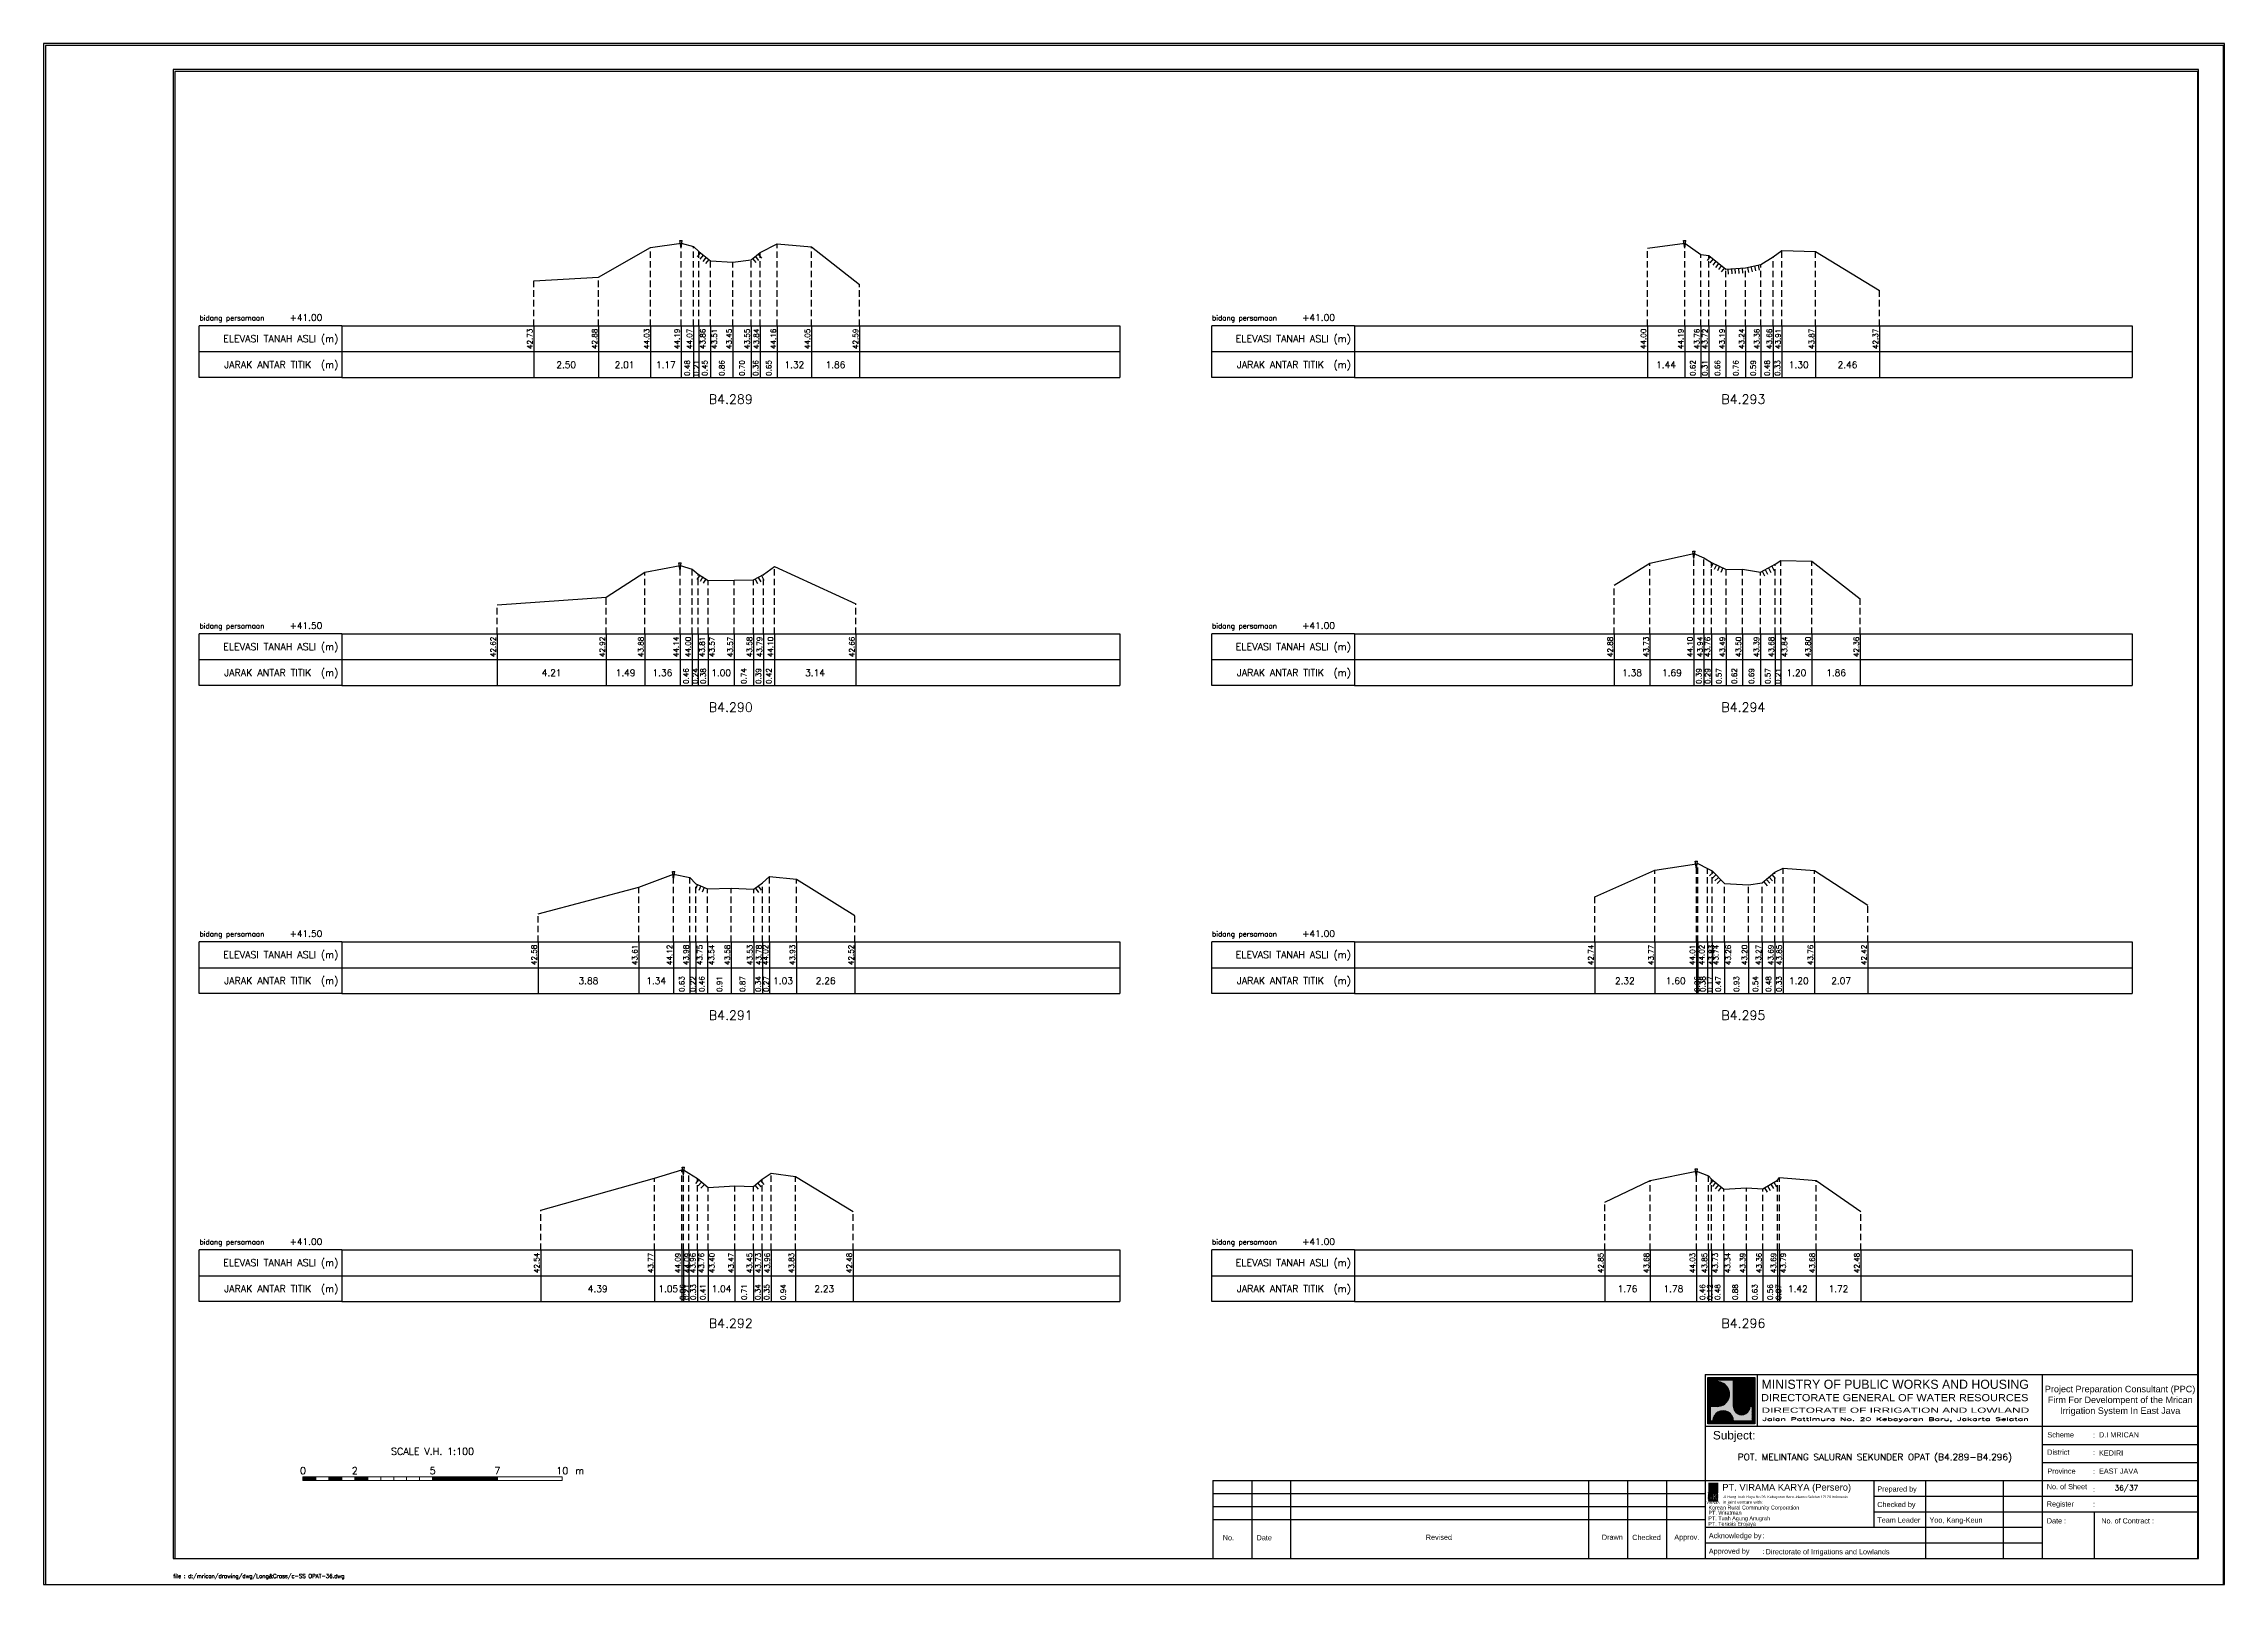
# Model space of a CAD drawing. Header units: inches. Extents: x -11 to 3175, y -842 to -783.
# Drawn here: x 3005 to 3089.1, y -842 to -782.6 of the extents above; entities that cross this region are included whole.
import ezdxf
from ezdxf.enums import TextEntityAlignment as Align

# ---------------------------------------------------------------- set-up
doc = ezdxf.new("R2010")
doc.units = ezdxf.units.IN
doc.header["$MEASUREMENT"] = 0
doc.linetypes.add('DASHED2', pattern=[0.375, 0.25, -0.125])
doc.layers.add('KOP', color=7, linetype='Continuous')
doc.layers.add('pelengkap', color=7, linetype='Continuous')
doc.styles.add('ARIAL', font='arial.ttf')
doc.styles.add('battang01', font='arial.ttf')
doc.styles.add('L100', font='simplex.shx', dxfattribs={"height": 0.254})
doc.styles.add('L140', font='simplex.shx', dxfattribs={"height": 0.356})
doc.styles.add('L60', font='simplex.shx', dxfattribs={"height": 0.152})
doc.styles.add('L80', font='simplex.shx', dxfattribs={"height": 0.203})
doc.styles.add('ROMANS-N', font='ROMANS.SHX', dxfattribs={"width": 0.8})
doc.styles.add('SONDU', font='arial.ttf')
doc.styles.get("Standard").update_dxf_attribs({"font": 'simplex.shx'})
doc.styles.add('STYLE1', font='arial.ttf', dxfattribs={"height": 0.2})
pattern_1 = [(45, (0, 0), (-0.08838834764831843, 0.08838834764831845), [])]

# ---------------------------------------------------------------- blocks, each defined once
blk = doc.blocks.new('kop')
at = {"layer": 'KOP'}
h = blk.add_hatch(color=3, dxfattribs=at)
h.paths.add_polyline_path([(609.8653532927285, 69.7965174242664), (591.8076082223538, 69.7965174242664), (591.8076082223538, 51.90947071793616), (609.8653532927285, 51.90947071793616)])
h.paths.add_polyline_path([(592.1020534932645, 52.24844148547069), (592.1020534932645, 69.50460869670152), (609.5341911203627, 69.50460869670152), (609.5341911203627, 52.24844148547069)], flags=16)
edge = h.paths.add_edge_path(flags=0)
edge.add_line((608.873529834174, 52.90910277674104), (601.6712012034158, 52.90910277674104))
edge.add_ellipse((597.6820295724688, 52.91975268540099), major_axis=(2.820780363398898, 2.820780363398898), ratio=0.9999999999999934, start_angle=314.8470375744171, end_angle=495.1529624255826)
edge.add_line((593.6928579415221, 52.90910277674104), (592.7627147794652, 52.90910277674104))
edge.add_line((592.7627147794651, 52.90910277674104), (592.7627147794651, 58.62619728620361))
edge.add_line((592.7627147794651, 58.62619728620368), (595.428986556629, 58.62619728620368))
edge.add_ellipse((595.4289865566291, 63.36824099147847), major_axis=(-3.353131261170752, 3.353131261170752), ratio=0.9999999999999983, start_angle=134.9999999999999, end_angle=314.9999999999999)
edge.add_line((595.4289865566291, 68.11028469675327), (595.4289865566291, 68.84394741944757))
edge.add_line((595.4289865566291, 68.84394741944752), (601.6547436091821, 68.84394741944752))
edge.add_line((601.6547436091821, 68.84394741944752), (601.6547436091821, 58.59413430307072))
edge.add_ellipse((604.8563547331537, 58.62619728605213), major_axis=(2.263994459030571, 2.263994459030571), ratio=0.9999999999991376, start_angle=135.5737774266452, end_angle=315.0000000026869)
edge.add_line((608.0581264027169, 58.62619728620368), (608.873529834174, 58.62619728620368))
edge.add_line((608.873529834174, 58.62619728620368), (608.873529834174, 52.9091027767411))
h = blk.add_hatch(dxfattribs=at)
h.set_pattern_fill('ANSI31', color=21)
h.set_pattern_definition(pattern_1)
h.paths.add_polyline_path([(609.5341911203627, 69.50460869670152), (592.1020534932645, 69.50460869670152), (592.1020534932645, 52.24844148547069), (609.5341911203627, 52.24844148547069)])
edge = h.paths.add_edge_path(flags=16)
edge.add_line((608.0581264038578, 58.62619728331649), (608.873529834174, 58.62619728331649))
edge.add_line((608.873529834174, 58.62619728331649), (608.873529834174, 52.90910277674104))
edge.add_line((608.873529834174, 52.90910277674104), (601.6712012043477, 52.90910277674104))
edge.add_ellipse((597.6820295732255, 52.91975268530538), major_axis=(-2.820780363950464, 2.820780363950464), ratio=0.9999999999999999, start_angle=224.8470375717975, end_angle=405.1529624282025)
edge.add_line((593.6928579421033, 52.90910277674104), (592.7627147794651, 52.90910277674104))
edge.add_line((592.7627147794651, 52.90910277674104), (592.7627147794651, 58.62619728331649))
edge.add_line((592.7627147794651, 58.62619728331649), (595.4289865705781, 58.62619728331649))
edge.add_ellipse((595.4289865571182, 63.3682409894528), major_axis=(-3.353131262124677, 3.353131262124677), ratio=0.9999999999999912, start_angle=134.9999999999997, end_angle=314.9999999999998)
edge.add_line((595.4289865571182, 68.11028469676671), (595.4289865571182, 68.84394741944752))
edge.add_line((595.4289865571182, 68.84394741944752), (601.6547436095548, 68.84394741944752))
edge.add_line((601.6547436095548, 68.84394741944752), (601.6547436095548, 58.5941344047481))
edge.add_ellipse((604.8563547345466, 58.62619728331649), major_axis=(-2.263994459341034, 2.263994459341035), ratio=0.999999999999965, start_angle=45.57377555810933, end_angle=225.000000000001)
h = blk.add_hatch(color=3, dxfattribs=at)
edge = h.paths.add_edge_path()
edge.add_line((601.6547436091821, 68.84394741944752), (595.4289865566291, 68.84394741944752))
edge.add_line((595.4289865566291, 68.84394741944752), (595.4289865566291, 68.11028469675321))
edge.add_ellipse((595.4289865566291, 63.36824099147847), major_axis=(-3.353131261170759, 3.353131261170758), ratio=0.9999999999999979, start_angle=134.9999999999999, end_angle=314.99999999999994, ccw=False)
edge.add_line((595.4289865566291, 58.62619728620368), (592.7627147794652, 58.62619728620368))
edge.add_line((592.7627147794651, 58.62619728620368), (592.7627147794651, 52.9091027767411))
edge.add_line((592.7627147794651, 52.90910277674104), (593.692857941522, 52.90910277674104))
edge.add_ellipse((597.6820295724688, 52.91975268540099), major_axis=(-2.820780363398898, 2.820780363398898), ratio=0.9999999999999934, start_angle=-135.1529624255826, end_angle=45.15296242558293, ccw=False)
edge.add_line((601.6712012034156, 52.90910277674104), (608.8735298341738, 52.90910277674104))
edge.add_line((608.873529834174, 52.90910277674104), (608.873529834174, 58.62619728620361))
edge.add_line((608.873529834174, 58.62619728620368), (608.0581264027169, 58.62619728620368))
edge.add_ellipse((604.856354733136, 58.62619728987087), major_axis=(2.263994459042317, 2.263994459042318), ratio=0.9999999999997576, start_angle=134.426222510409, end_angle=314.999999934367, ccw=False)
edge.add_line((601.6547436091821, 58.65826027636805), (601.6547436091821, 68.8439474194476))
h = blk.add_hatch(dxfattribs=at)
h.set_pattern_fill('ANSI31', color=41)
h.set_pattern_definition(pattern_1)
h.paths.add_polyline_path([(595.5939701222399, 25.44229578518152), (591.9923714647559, 25.44229578518152), (591.9923714647559, 22.12011222587194), (595.5939701222399, 22.12011222587194)])
h.paths.add_polyline_path([(594.8290399212113, 23.80107538915849), (595.486404190889, 22.50553331270966), (594.9518442189607, 22.50553331270966), (594.3704352444638, 23.59173922572727), (594.3704352444638, 22.50553331270966), (593.8526512319377, 22.50553331270966), (593.8526512319377, 24.7253559070662), (593.2416323709347, 22.50553331270966), (592.8436656118323, 22.50553331270966), (592.1206616099082, 25.0450254569166), (592.6728596590955, 25.0450254569166), (593.0257276515837, 23.53939475651638), (593.4088768836065, 25.0450254569166), (594.3704352444638, 25.0450254569166), (594.3704352444638, 23.99209855350495), (594.8904903176194, 25.0450254569166), (595.4627761213299, 25.0450254569166)], flags=16)
at = {"color": 2}
blk.add_lwpolyline([(-49.29008735655361, -9.987386569675465), (790.6905617838997, -9.987386569675465), (790.6905617838997, 583.2926438577114), (-49.29008735655361, 583.2926438577114)], close=True, dxfattribs=at)
at = {"color": 6}
blk.add_lwpolyline([(0.6493091440684111, 0.0004927304488262507), (780.7026824837753, 0.0004927304488262507), (780.7026824837753, 573.3047645575871), (0.6493091440684111, 573.3047645575871)], close=True, dxfattribs=at)
at = {"layer": 'KOP', "color": 5}
for p, q in [((590.8030303217506, 70.96299432783698), (590.8030303217506, 29.98464833497903)), ((590.8030303217506, 70.96299432783698), (780.7026824837753, 70.96299432783698)), ((400.9033781597261, 29.98464833497903), (400.9033781597261, 0.0004927304488262507)), ((400.9033781597261, 29.98464833497903), (590.8030303217506, 29.98464833497903)), ((590.8030303217506, 29.98464833497903), (590.8030303217506, 0.0004927304488262507))]:
    blk.add_line(p, q, dxfattribs=at)
at = {"layer": 'KOP', "color": 3}
for p, q in [((591.8076082223538, 69.7965174242664), (609.8653532927285, 69.7965174242664)), ((591.8076082223538, 51.90947071793616), (591.8076082223538, 69.7965174242664)), ((592.1020534932645, 69.50460869670152), (609.5341911203627, 69.50460869670152)), ((592.1020534932645, 52.24844148547069), (592.1020534932645, 69.50460869670152)), ((595.4289865571182, 68.84394741502373), (595.4289865571182, 68.1102846954029)), ((595.4289865566291, 68.84394741944752), (601.6547436091821, 68.84394741944752)), ((601.6547436095548, 58.59413430414176), (601.6547436095548, 68.84394741502373)), ((609.5341911203627, 69.50460869670152), (609.5341911203627, 52.24844148547069)), ((609.8653532927285, 69.7965174242664), (609.8653532927285, 51.90947071793616)), ((609.8653532927285, 51.90947071793616), (591.8076082223538, 51.90947071793616)), ((609.5341911203627, 52.24844148547069), (592.1020534932645, 52.24844148547069)), ((592.7627147794651, 52.90910277674104), (592.7627147794651, 58.62619728620368)), ((595.4289865571182, 58.62619728331649), (592.7627147799426, 58.62619728331649)), ((593.6928579415221, 52.90910277674104), (592.7627147794651, 52.90910277674104)), ((608.873529834174, 52.90910277674104), (601.6712012034156, 52.90910277674104)), ((608.8735298352565, 58.62619728331649), (608.0581264038578, 58.62619728331649)), ((608.873529834174, 58.62619728620368), (608.873529834174, 52.90910277674104)), ((720.7343712747147, 43.97725428375983), (780.7026824837753, 43.97725428375983)), ((720.7343712747147, 36.98095130936949), (780.7026824837753, 36.98095130936949)), ((415.895455961991, 29.98464833497903), (415.895455961991, 0.0004927304488262507)), ((430.8875337642562, 29.98464833497903), (430.8875337642562, 0.0004927304488262507)), ((545.8267969149554, 29.98464833497903), (545.8267969149554, 0.0004927304488262507)), ((560.8188747172203, 29.98464833497903), (560.8188747172203, 0.0004927304488262507)), ((575.8109525194855, 29.98464833497903), (575.8109525194855, 0.0004927304488262507)), ((655.7687007982327, 29.98464833497903), (655.7687007982327, 11.99415497226093)), ((675.7581378679197, 29.98464833497903), (675.7581378679197, 0.0004927304488262507)), ((705.7422934724498, 29.98464833497903), (705.7422934724498, 0.0004927304488262507)), ((400.9033781597261, 24.98728906755738), (590.8030303217506, 24.98728906755738)), ((400.9033781597261, 19.98992980013563), (590.8030303217506, 19.98992980013563)), ((655.7687007982327, 23.98781721407303), (720.7343712747147, 23.98781721407303)), ((655.7687007982327, 17.99098609316704), (720.7343712747147, 17.99098609316704)), ((720.7343712747147, 23.98781721407303), (780.7026824837753, 23.98781721407303)), ((720.7343712747147, 17.99098609316704), (780.7026824837753, 17.99098609316704)), ((740.7238083444017, 17.99098609316704), (740.7238083444017, 0.0004927304488262507)), ((400.9033781597261, 14.99257053271398), (590.8030303217506, 14.99257053271398)), ((590.8030303217506, 5.997323851354935), (720.7343712747147, 5.997323851354935))]:
    blk.add_line(p, q, dxfattribs=at)
at = {"layer": 'KOP', "color": 4}
for p, q in [((610.7924673914374, 70.96299432783698), (610.7924673914374, 50.97355725815018)), ((720.7343712747147, 70.96299432783698), (720.7343712747147, 0.0004927304488262507)), ((590.8030303217506, 50.97355725815018), (720.7343712747147, 50.97355725815018)), ((720.7343712747147, 50.97355725815018), (780.7026824837753, 50.97355725815018)), ((590.8030303217506, 29.98464833497903), (720.7343712747147, 29.98464833497903)), ((720.7343712747147, 29.98464833497903), (780.7026824837753, 29.98464833497903)), ((590.8030303217506, 11.99415497226093), (720.7343712747147, 11.99415497226093))]:
    blk.add_line(p, q, dxfattribs=at)
at = {"layer": 'KOP', "color": 41}
blk.add_line((595.5939701222399, 22.12011222587194), (591.9923714647559, 22.12011222587194), dxfattribs=at)
for points in [[(591.9923714647559, 25.44229578518152), (595.5939701222399, 25.44229578518152)], [(592.2042302093139, 25.44229578518152), (592.4160889538717, 25.44229578518152)], [(592.6279476984296, 25.44229578518152), (592.8398064429874, 25.44229578518152)], [(593.0516651875452, 25.44229578518152), (593.2635239321031, 25.44229578518152)], [(593.475382676661, 25.44229578518152), (593.6872414212188, 25.44229578518152)], [(593.8991001657766, 25.44229578518152), (594.1109589103345, 25.44229578518152)], [(594.3228176548924, 25.44229578518152), (594.5346763994503, 25.44229578518152)], [(594.7465351440081, 25.44229578518152), (594.958393888566, 25.44229578518152)], [(595.1702526331238, 25.44229578518152), (595.3821113776818, 25.44229578518152)], [(592.1206616099082, 25.0450254569166), (592.6728596590955, 25.0450254569166)], [(592.1206616099082, 25.0450254569166), (592.8436656118323, 22.50553331270964)], [(592.6728596590955, 25.04502545691657), (593.0257276515837, 23.53939475651638), (593.4088768836065, 25.04502545691663)], [(592.8436656118323, 22.50553331270966), (593.2416323709347, 22.50553331270966)], [(593.2416323709347, 22.50553331270964), (593.8526512319377, 24.7253559070662)], [(593.4088768836065, 25.0450254569166), (594.3704352444638, 25.0450254569166)], [(593.8526512319377, 22.50553331270966), (593.8526512319377, 24.7253559070662)], [(593.8526512319377, 22.50553331270966), (594.3704352444638, 22.50553331270966)], [(594.3704352444638, 25.0450254569166), (594.3704352444638, 23.99209855350495)], [(594.3704352444638, 23.99209855350495), (594.8904903176194, 25.04502545691664)], [(594.9518442189607, 22.50553331270961), (594.3704352444638, 23.59173922572727)], [(594.3704352444638, 23.59173922572727), (594.3704352444638, 22.50553331270966)], [(594.8290399212113, 23.80107538915849), (595.4627761213299, 25.04502545691658)], [(594.8290399212113, 23.80107538915849), (595.486404190889, 22.50553331270966)], [(594.8904903176194, 25.0450254569166), (595.4627761213299, 25.0450254569166)], [(594.9518442189607, 22.50553331270966), (595.486404190889, 22.50553331270966)]]:
    blk.add_lwpolyline(points, dxfattribs=at)
at = {"layer": 'KOP', "color": 42}
for points in [[(592.1962927759001, 29.11418325926331), (592.1962927759001, 25.44229578518152)], [(592.5354066955362, 29.11418325926331), (592.5354066955362, 25.44229578518152)], [(592.9591241846518, 29.11418325926331), (592.9591241846518, 25.44229578518152)], [(593.3828416737675, 29.11418325926331), (593.3828416737675, 25.44229578518152)], [(593.8065591628832, 29.11418325926331), (593.8065591628832, 25.44229578518152)], [(594.2302766519989, 29.11418325926331), (594.2302766519989, 25.44229578518152)], [(594.6539941411147, 29.11418325926331), (594.6539941411147, 25.44229578518152)], [(595.0777116302304, 29.11418325926331), (595.0777116302304, 25.44229578518152)], [(595.5014291193462, 29.11418325926331), (595.5014291193462, 25.44229578518152)]]:
    blk.add_lwpolyline(points, dxfattribs=at)
at = {"layer": 'KOP', "color": 3}
for centre, major_axis, ratio, start_param, end_param in [((595.4289865571182, 63.3682409894528), (-3.353131262124677, 3.353131262124677), 0.9999999999999912, 2.35619449019234, 5.497787143782134), ((597.6820295732255, 52.91975268530538), (-2.820780363950464, 2.820780363950464), 0.9999999999999998, 3.924321118983262, 7.071253168581014), ((604.8563547345466, 58.62619728331649), (-2.263994459341034, 2.263994459341035), 0.9999999999999651, 0.7853981633974656, 3.926990816987259)]:
    blk.add_ellipse(centre, major_axis=major_axis, ratio=ratio, start_param=start_param, end_param=end_param, dxfattribs=at)
at = {"layer": 'KOP', "color": 5, "style": 'SONDU'}
for s, height, width, p, p2 in [('MINISTRY OF PUBLIC WORKS AND HOUSING', 3.49815148719519, 0.9710490151369037, (612.4932982688147, 65.39724920043633), (715.583635835389, 65.39724920043633)), ('DIRECTORATE GENERAL OF WATER RESOURCES', 2.748547597081934, 1.100714376561997, (612.3259886324004, 60.61804978528377), (715.4154333181652, 60.61804978528377)), ('DIRECTORATE OF IRRIGATION AND LOWLAND', 1.99894370696868, 1.63875262601232, (612.5247331509995, 56.15346481889102), (715.7518429621628, 56.15346481889102))]:
    blk.add_text(s, height=height, dxfattribs=dict(at, width=width)).set_placement(p, p2, align=Align.FIT)
at = {"layer": 'KOP', "color": 3, "style": 'ROMANS-N', "width": 1.832260783358812}
blk.add_text('Jalan Pattimura No. 20 Kebayoran Baru, Jakarta Selatan', height=1.249339816855425, dxfattribs=at).set_placement((612.7914110984061, 53.0739527913797), (715.583635835389, 53.0739527913797), align=Align.FIT)
at = {"layer": 'KOP', "color": 5, "style": 'ARIAL'}
blk.add_text('Subject:', height=3.252150442789123, dxfattribs=at).set_placement((593.7538629287924, 45.86653647040268))
at = {"layer": 'KOP', "color": 3}
for s, height, style, p in [('Scheme', 1.99894370696868, 'battang01', (722.7467307064071, 46.65722556886666)), ('District', 1.99894370696868, 'battang01', (722.6754973804648, 39.96707763894264)), (':', 1.99894370696868, 'battang01', (740.368327375754, 46.56012324452533)), ('D.I MRICAN', 1.99894370696868, 'battang01', (742.6585068305885, 46.65722556886666)), ('Province', 1.99894370696868, 'battang01', (722.7467307064071, 32.66461962008597)), (':', 1.99894370696868, 'battang01', (740.368327375754, 32.56751729574452)), (':', 1.99894370696868, 'battang01', (740.382074427338, 39.86997531646293)), ('KEDIRI', 1.99894370696868, 'battang01', (742.6585068305885, 39.66092259447632)), ('EAST JAVA', 1.99894370696868, 'battang01', (742.6585068305885, 32.66461962008597)), ('Prepared by', 1.99894370696868, 'battang01', (657.1430811109453, 25.78808395849862)), ('No. of Sheet ', 1.99894370696868, 'battang01', (722.520620818671, 26.67669459981798)), (':', 1.99894370696868, 'battang01', (740.3764858407951, 25.61838168175072)), ('in joint venture with:', 1.249339816855425, 'SONDU', (597.5578460284455, 21.07202452231022)), ('Checked by', 1.99894370696868, 'battang01', (657.1430811109453, 19.79125283759251)), ('Register', 1.99894370696868, 'battang01', (722.520620818671, 20.01807698302375)), (':', 1.99894370696868, 'battang01', (740.3598310849088, 19.92097465868241)), ('No.', 2, 'STYLE1', (404.7326663119579, 6.989602865739329)), ('Date', 2, 'STYLE1', (417.7761580577991, 6.989602865739329)), ('Revised', 2, 'STYLE1', (483.0371936477145, 7.169341252978228)), ('Drawn', 2, 'STYLE1', (550.9231662973559, 7.182965166626985)), ('Checked', 2, 'STYLE1', (562.6224972631348, 7.108401592637279)), ('Approv.', 2, 'STYLE1', (578.86250988613, 7.205550314016108)), ('Acknowledge by', 1.99894370696868, 'battang01', (592.1774106344633, 7.797590595780406)), (':', 1.99894370696868, 'battang01', (612.7647815001492, 7.813086169812294)), ('Team Leader', 1.99894370696868, 'battang01', (657.1430811109453, 13.79442171668651)), ('Yoo, Kang-Keun', 1.99894370696868, 'battang01', (677.261691985017, 13.79442171668651)), ('Date :', 1.99894370696868, 'battang01', (722.520620818671, 13.48542904786333)), ('No. of Contract :', 1.99894370696868, 'battang01', (743.5203251274443, 13.48542904786333)), ('Approved by', 1.99894370696868, 'battang01', (592.1774106344633, 1.800759474874411)), (':', 1.99894370696868, 'battang01', (612.8062382028575, 1.771932832116903)), ('Directorate of Irrigations and Lowlands', 1.99894370696868, 'battang01', (614.0846811434608, 1.594699671224788))]:
    blk.add_text(s, height=height, dxfattribs=dict(at, style=style)).set_placement(p)
at = {"layer": 'KOP', "color": 6, "style": 'SONDU'}
blk.add_text('PT. VIRAMA KARYA (Persero)', height=2.580944750812598, dxfattribs=at).set_placement((597.3630730504415, 26.14584984606049))
at = {"layer": 'KOP', "color": 42, "style": 'SONDU'}
blk.add_text('VIRAMA', height=0.9417941134961573, dxfattribs=at).set_placement((591.2959839900191, 21.03873930941651))
at = {"layer": 'KOP', "color": 4, "style": 'SONDU'}
for s, p in [('Korean Rural Community Corporation', (592.0172325651579, 18.85809622764893)), ('PT. Wiratman', (592.0172325651579, 16.86431729777243)), ('PT. Terasis Erojaya', (591.9444979581187, 12.58833032325808)), ('PT. Tuah Agung Anugrah', (591.9984246368545, 14.73155498450907))]:
    blk.add_text(s, height=1.49920778022651, dxfattribs=at).set_placement(p)
at = {"layer": 'KOP', "color": 3, "insert": (719.8583502723425, 60.76950394133539), "char_height": 2.49867963371085, "width": 61.43936713392102, "attachment_point": 4, "style": 'SONDU'}
blk.add_mtext('\\pi1.9124;Project Preparation Consultant (PPC)\\P\\pi3.0493;Firm For Develompent of the Mrican \\P\\pi7.7731;Irrigation System In East Java', dxfattribs=at)
at = {"layer": 'KOP', "color": 2, "insert": (597.5716775050441, 24.25098294227902), "char_height": 0.9994718534843399, "width": 48.71807324837515, "attachment_point": 1, "style": 'SONDU'}
blk.add_mtext('Jl. Hang Tuah Raya No.26, Kebayoran Baru Jakarta Selatan 12120 Indonesia', dxfattribs=at)
blk = doc.blocks.new('*X6')
at = {"color": 0}
for p, q in [((20000, 6250), (25000, 6250)), ((20000, 6200), (25000, 6200)), ((20000, 6150), (25000, 6150)), ((20000, 6100), (25000, 6100)), ((20000, 6050), (25000, 6050))]:
    blk.add_line(p, q, dxfattribs=at)
blk = doc.blocks.new('*X5')
at = {"color": 0}
for p, q in [((14000, 6250), (15000, 6250)), ((14000, 6200), (15000, 6200)), ((14000, 6150), (15000, 6150)), ((14000, 6100), (15000, 6100)), ((14000, 6050), (15000, 6050))]:
    blk.add_line(p, q, dxfattribs=at)
blk = doc.blocks.new('*X3')
at = {"color": 0}
for p, q in [((10000, 6250), (11000, 6250)), ((10000, 6200), (11000, 6200)), ((10000, 6150), (11000, 6150)), ((10000, 6100), (11000, 6100)), ((10000, 6050), (11000, 6050))]:
    blk.add_line(p, q, dxfattribs=at)
blk = doc.blocks.new('*X4')
at = {"color": 0}
for p, q in [((12000, 6250), (13000, 6250)), ((12000, 6200), (13000, 6200)), ((12000, 6150), (13000, 6150)), ((12000, 6100), (13000, 6100)), ((12000, 6050), (13000, 6050))]:
    blk.add_line(p, q, dxfattribs=at)
blk = doc.blocks.new('c100')
at = {"color": 2}
blk.add_lwpolyline([(-5, -1), (79.10000000000002, -1), (79.10000000000002, 58.4), (-5, 58.4)], close=True, dxfattribs=at)
at = {"color": 6}
blk.add_lwpolyline([(0, 0), (78.10000000000002, 0), (78.10000000000002, 57.4), (3.516176065587739e-15, 57.4)], close=True, dxfattribs=at)
at = {"color": 3, "lineweight": 0}
for points in [[(5, 3), (5.5, 3), (5.5, 3.15), (5, 3.15)], [(5.5, 3), (6, 3), (6, 3.15), (5.5, 3.15)], [(6, 3), (6.5, 3), (6.5, 3.15), (6, 3.15)], [(6.5, 3), (7, 3), (7, 3.15), (6.5, 3.15)], [(7, 3), (7.5, 3), (7.5, 3.15), (7, 3.15)], [(7.5, 3), (8, 3), (8, 3.15), (7.5, 3.15)], [(8, 3), (8.5, 3), (8.5, 3.15), (8, 3.15)], [(8.5, 3), (9, 3), (9, 3.15), (8.5, 3.15)], [(9, 3), (9.5, 3), (9.5, 3.15), (9, 3.15)], [(9.5, 3), (10, 3), (10, 3.15), (9.5, 3.15)], [(10, 3), (12.5, 3), (12.5, 3.15), (10, 3.15)], [(12.5, 3), (15, 3), (15, 3.15), (12.5, 3.15)]]:
    blk.add_lwpolyline(points, close=True, dxfattribs=at)
at = {"color": 1, "lineweight": 0, "xscale": 0.0005, "yscale": 0.0005, "zscale": 0.0005}
for name in ['*X3', '*X4', '*X5', '*X6']:
    blk.add_blockref(name, (0, 0), dxfattribs=at)
at = {"color": 3}
for s, p in [('SCALE V.H. 1:100', (10, 4)), ('0', (5, 3.25)), ('2', (7, 3.25)), ('5', (10, 3.25)), ('7', (12.5, 3.25)), ('10', (15, 3.25))]:
    blk.add_text(s, height=0.27, dxfattribs=at).set_placement(p, align=Align.CENTER)
blk.add_text('m', height=0.27, dxfattribs=at).set_placement((15.5, 3.25))
blk = doc.blocks.new('das2')
at = {"color": 5, "linetype": 'Continuous'}
for q in [(0, 1), (17.75, 0.9999999999999973)]:
    blk.add_line((2.75, 1), q, dxfattribs=at)
at = {"color": 3, "linetype": 'Continuous'}
for p, q in [((2.75, 1), (2.75, 0)), ((17.75, 0.9999999999999973), (17.75, -2.664535259100376e-15)), ((0, 0.5000000000000004), (17.75, 0.4999999999999973)), ((2.75, 0), (0, 0)), ((2.75, 0), (17.75, -2.664535259100376e-15))]:
    blk.add_line(p, q, dxfattribs=at)
blk.add_lwpolyline([(0, 0), (0, 1)], dxfattribs=at)
blk.add_text('bidang persamaan', height=0.1, dxfattribs=at).set_placement((0.005000000000000004, 1.100000000000001))
at = {"color": 5, "linetype": 'Continuous'}
for s, p in [('ELEVASI TANAH ASLI (m)', (2.683279515513197, 0.6825000000000001)), ('JARAK ANTAR TITIK  (m)', (2.683279515513197, 0.1825000000000001))]:
    blk.add_text(s, height=0.135, dxfattribs=at).set_placement(p, align=Align.RIGHT)
blk = doc.blocks.new('gbrpatok')
at = {"color": 2, "linetype": 'Continuous'}
for p, q in [((-0.0004517254713327645, 0.0009574234873781506), (0.0004517254713327645, 0.0009574234873781506)), ((0, -0.001962284437723838), (-0.0004517254713327645, 0.0009574234873781506)), ((0, -0.001962284437723838), (0.0004517254713327645, 0.0009574234873781506))]:
    blk.add_line(p, q, dxfattribs=at)

msp = doc.modelspace()

# ---------------------------------------------------------------- linework, layer by layer
at = {"color": 2, "linetype": 'Continuous', "lineweight": -3}
for p, q in [((3026.402964684814, -791.5997125923948), (3028.408126625814, -790.4577125923948)), ((3028.408126625814, -790.4577125923948), (3029.580554021814, -790.2907125923948)), ((3029.580554021814, -790.2907125923948), (3030.063132512814, -790.4167125923948)), ((3030.063132512814, -790.4167125923948), (3030.270948836814, -790.6197125923948)), ((3032.638540940814, -790.6467125923948), (3033.291691987814, -790.3237125923948)), ((3033.291691987814, -790.3237125923948), (3034.608481029814, -790.4327125923949)), ((3034.608481029814, -790.4327125923949), (3036.465060467814, -791.8897125923949)), ((3066.848375732173, -790.4845089006714), (3068.286859656173, -790.2915089006714)), ((3068.286859656173, -790.2915089006714), (3068.909693503173, -790.7275089006714)), ((3030.270948836814, -790.6197125923948), (3030.718455599814, -790.9737125923948)), ((3030.718455599814, -790.9737125923948), (3031.583037728814, -791.0307125923948)), ((3031.583037728814, -791.0307125923948), (3032.280766050814, -790.9307125923948)), ((3032.280766050814, -790.9307125923948), (3032.638540940814, -790.6467125923948)), ((3068.909693503173, -790.7275089006714), (3069.219683862173, -790.7625089006714)), ((3069.219683862173, -790.7625089006714), (3069.876491374173, -791.2905089006714)), ((3069.876491374173, -791.2905089006714), (3070.636979866174, -791.2395089006714)), ((3070.636979866174, -791.2395089006714), (3071.222730397174, -791.1185089006714)), ((3071.222730397174, -791.1185089006714), (3071.703599915174, -790.8205089006714)), ((3071.703599915174, -790.8205089006714), (3072.037652773173, -790.5715089006715)), ((3072.037652773173, -790.5715089006715), (3073.333989633174, -790.6175089006714)), ((3073.333989633174, -790.6175089006714), (3075.797748418173, -792.1165089006714)), ((3023.904371765814, -791.7507125923948), (3026.402964684814, -791.5997125923948)), ((3066.948553643731, -802.6327196223203), (3068.642415798731, -802.2597196223204)), ((3068.642415798731, -802.2597196223204), (3069.028074974731, -802.4207196223203)), ((3026.698064558426, -803.9426902783005), (3028.186091900426, -802.9806902783005)), ((3028.186091900426, -802.9806902783005), (3029.542902867426, -802.7186902783004)), ((3029.542902867426, -802.7186902783004), (3030.005838067426, -802.8576902783004)), ((3030.005838067426, -802.8576902783004), (3030.244305034426, -803.0496902783004)), ((3030.244305034426, -803.0496902783004), (3030.626426748426, -803.2926902783004)), ((3032.372794915426, -803.2766902783004), (3032.760214322426, -803.0646902783004)), ((3032.760214322426, -803.0646902783004), (3033.179934761426, -802.7576902783004)), ((3033.179934761426, -802.7576902783004), (3036.319211006426, -804.1936902783004)), ((3065.565034443731, -803.4817196223204), (3066.948553643731, -802.6327196223203)), ((3069.028074974731, -802.4207196223203), (3069.319684576731, -802.5977196223204)), ((3069.319684576731, -802.5977196223204), (3069.891342537731, -802.8697196223204)), ((3069.891342537731, -802.8697196223204), (3070.513256518731, -802.8587196223203)), ((3070.513256518731, -802.8587196223203), (3071.207879108731, -802.9707196223203)), ((3071.207879108731, -802.9707196223203), (3071.781417231731, -802.6737196223204)), ((3071.781417231731, -802.6737196223204), (3071.991620181731, -802.5217196223203)), ((3071.991620181731, -802.5217196223203), (3073.195538022731, -802.5547196223204)), ((3073.195538022731, -802.5547196223204), (3075.057926144731, -804.0007196223204)), ((3022.485015294426, -804.2396902783004), (3026.698064558426, -803.9426902783005)), ((3030.626426748426, -803.2926902783004), (3031.630542922426, -803.2856902783004)), ((3031.630542922426, -803.2856902783004), (3032.372794915426, -803.2766902783004)), ((3027.951562962704, -815.1235425460591), (3029.293630397704, -814.6155425460591)), ((3029.293630397704, -814.6155425460591), (3029.927382715704, -814.7485425460591)), ((3029.927382715704, -814.7485425460591), (3030.151471875703, -814.9875425460591)), ((3032.729305731703, -814.9575425460591), (3032.995693740704, -814.7105425460591)), ((3032.995693740704, -814.7105425460591), (3034.030027551703, -814.8065425460591)), ((3034.030027551703, -814.8065425460591), (3036.290018180704, -816.215542546059)), ((3064.821040899494, -815.4897761027229), (3067.140426451494, -814.4637761027229)), ((3067.140426451494, -814.4637761027229), (3068.737716657494, -814.2187761027229)), ((3068.737716657494, -814.2187761027229), (3068.795405478494, -814.211776102723)), ((3068.795405478494, -814.211776102723), (3069.171790384494, -814.4017761027229)), ((3069.171790384494, -814.4017761027229), (3069.343740583494, -814.4927761027229)), ((3069.343740583494, -814.4927761027229), (3069.818096219494, -814.9777761027229)), ((3071.281125393494, -814.9597761027229), (3071.760460113494, -814.5407761027229)), ((3071.760460113494, -814.5407761027229), (3072.085898402494, -814.3867761027229)), ((3072.085898402494, -814.3867761027229), (3073.287787535494, -814.475776102723)), ((3073.287787535494, -814.475776102723), (3075.353745829494, -815.8157761027229)), ((3024.067223601704, -816.1545425460591), (3027.951562962704, -815.1235425460591)), ((3030.151471875703, -814.9875425460591), (3030.608691612703, -815.1895425460591)), ((3030.608691612703, -815.1895425460591), (3031.519630398704, -815.1555425460591)), ((3031.519630398704, -815.1555425460591), (3032.390530138704, -815.2025425460591)), ((3032.390530138704, -815.2025425460591), (3032.729305731703, -814.9575425460591)), ((3069.818096219494, -814.9777761027229), (3070.745236769494, -815.029776102723)), ((3070.745236769494, -815.029776102723), (3071.281125393494, -814.9597761027229)), ((3024.170261410402, -827.5717679772943), (3028.562212812402, -826.3427679772943)), ((3028.562212812402, -826.3427679772943), (3029.614098146402, -826.0147679772944)), ((3029.614098146402, -826.0147679772944), (3029.674006409402, -826.0137679772943)), ((3029.674006409402, -826.0137679772943), (3029.888773725402, -826.1497679772943)), ((3029.888773725402, -826.1497679772943), (3030.217112291402, -826.3497679772943)), ((3030.217112291402, -826.3497679772943), (3030.624968553402, -826.7057679772943)), ((3030.624968553402, -826.7057679772943), (3031.660189935402, -826.6347679772944)), ((3031.660189935402, -826.6347679772944), (3032.374253064402, -826.6567679772943)), ((3032.374253064402, -826.6567679772943), (3032.709561383402, -826.3797679772944)), ((3032.709561383402, -826.3797679772944), (3033.056257877402, -826.1477679772943)), ((3033.056257877402, -826.1477679772943), (3033.991468741402, -826.2757679772943)), ((3033.991468741402, -826.2757679772943), (3036.219933387402, -827.6247679772944)), ((3065.202558651547, -827.2607776113147), (3066.961821817548, -826.4297776113146)), ((3066.961821817548, -826.4297776113146), (3068.740262143548, -826.0747776113146)), ((3068.740262143548, -826.0747776113146), (3069.202068380548, -826.2537776113146)), ((3069.202068380548, -826.2537776113146), (3069.317961027547, -826.3797776113147)), ((3069.317961027547, -826.3797776113147), (3069.793583082548, -826.7637776113146)), ((3071.305638529548, -826.7477776113146), (3071.864280389548, -826.4177776113147)), ((3071.864280389548, -826.4177776113147), (3071.938254795547, -826.3147776113146)), ((3071.938254795547, -826.3147776113146), (3073.358203027547, -826.4287776113147)), ((3073.358203027547, -826.4287776113147), (3075.077569537548, -827.6267776113147)), ((3069.793583082548, -826.7637776113146), (3070.673804489548, -826.7167776113147)), ((3070.673804489548, -826.7167776113147), (3071.305638529548, -826.7477776113146))]:
    msp.add_line(p, q, dxfattribs=at)
at = {"color": 1, "linetype": 'DASHED2', "lineweight": -3}
for p, q in [((3028.408126625814, -793.4827125923948), (3028.408126625814, -790.4577125923948)), ((3029.580554021814, -793.4827125923948), (3029.580554021814, -790.2907125923948)), ((3030.063132512814, -793.4827125923948), (3030.063132512814, -790.4167125923948)), ((3033.291691987814, -793.4827125923948), (3033.291691987814, -790.3237125923948)), ((3034.608481029814, -793.4827125923948), (3034.608481029814, -790.4327125923949)), ((3066.848375732173, -793.4825089006714), (3066.848375732173, -790.4845089006714)), ((3068.286859656173, -793.4825089006714), (3068.286859656173, -790.2915089006714)), ((3030.270948836814, -793.4827125923948), (3030.270948836814, -790.6197125923948)), ((3030.718455599814, -793.4827125923948), (3030.718455599814, -790.9737125923948)), ((3031.583037728814, -793.4827125923948), (3031.583037728814, -791.0307125923948)), ((3032.280766050814, -793.4827125923948), (3032.280766050814, -790.9307125923948)), ((3032.638540940814, -793.4827125923948), (3032.638540940814, -790.6467125923948)), ((3068.909693503173, -793.4825089006714), (3068.909693503173, -790.7275089006714)), ((3069.219683862173, -793.4825089006714), (3069.219683862173, -790.7625089006714)), ((3069.876491374173, -793.4825089006714), (3069.876491374173, -791.2905089006714)), ((3070.636979866174, -793.4825089006714), (3070.636979866174, -791.2395089006714)), ((3071.222730397174, -793.4825089006714), (3071.222730397174, -791.1185089006714)), ((3071.703599915174, -793.4825089006714), (3071.703599915174, -790.8205089006714)), ((3072.037652773173, -793.4825089006714), (3072.037652773173, -790.5715089006715)), ((3073.333989633174, -793.4825089006714), (3073.333989633174, -790.6175089006714)), ((3023.904371765814, -793.4827125923948), (3023.904371765814, -791.7507125923948)), ((3026.402964684814, -793.4827125923948), (3026.402964684814, -791.5997125923948)), ((3036.465060467814, -793.4827125923948), (3036.465060467814, -791.8897125923949)), ((3075.797748418173, -793.4825089006714), (3075.797748418173, -792.1165089006714)), ((3068.642415798731, -805.3577196223204), (3068.642415798731, -802.2597196223204)), ((3028.186091900426, -805.3576902783004), (3028.186091900426, -802.9806902783005)), ((3029.542902867426, -805.3576902783004), (3029.542902867426, -802.7186902783004)), ((3030.005838067426, -805.3576902783004), (3030.005838067426, -802.8576902783004)), ((3030.244305034426, -805.3576902783004), (3030.244305034426, -803.0496902783004)), ((3032.760214322426, -805.3576902783004), (3032.760214322426, -803.0646902783004)), ((3033.179934761426, -805.3576902783004), (3033.179934761426, -802.7576902783004)), ((3066.948553643731, -805.3577196223204), (3066.948553643731, -802.6327196223203)), ((3069.028074974731, -805.3577196223204), (3069.028074974731, -802.4207196223203)), ((3069.319684576731, -805.3577196223204), (3069.319684576731, -802.5977196223204)), ((3069.891342537731, -805.3577196223204), (3069.891342537731, -802.8697196223204)), ((3070.513256518731, -805.3577196223204), (3070.513256518731, -802.8587196223203)), ((3071.207879108731, -805.3577196223204), (3071.207879108731, -802.9707196223203)), ((3071.781417231731, -805.3577196223204), (3071.781417231731, -802.6737196223204)), ((3071.991620181731, -805.3577196223204), (3071.991620181731, -802.5217196223203)), ((3073.195538022731, -805.3577196223204), (3073.195538022731, -802.5547196223204)), ((3026.698064558426, -805.3576902783004), (3026.698064558426, -803.9426902783005)), ((3030.626426748426, -805.3576902783004), (3030.626426748426, -803.2926902783004)), ((3031.630542922426, -805.3576902783004), (3031.630542922426, -803.2856902783004)), ((3032.372794915426, -805.3576902783004), (3032.372794915426, -803.2766902783004)), ((3065.565034443731, -805.3577196223204), (3065.565034443731, -803.4817196223204)), ((3022.485015294426, -805.3576902783004), (3022.485015294426, -804.2396902783004)), ((3036.319211006426, -805.3576902783004), (3036.319211006426, -804.1936902783004)), ((3075.057926144731, -805.3577196223204), (3075.057926144731, -804.0007196223204)), ((3029.293630397704, -817.2325425460591), (3029.293630397704, -814.6155425460591)), ((3029.927382715704, -817.2325425460591), (3029.927382715704, -814.7485425460591)), ((3032.995693740704, -817.2325425460591), (3032.995693740704, -814.7105425460591)), ((3034.030027551703, -817.2325425460591), (3034.030027551703, -814.8065425460591)), ((3067.140426451494, -817.2327761027229), (3067.140426451494, -814.4637761027229)), ((3068.737716657494, -817.2327761027229), (3068.737716657494, -814.2187761027229)), ((3068.795405478494, -817.2327761027229), (3068.795405478494, -814.211776102723)), ((3069.171790384494, -817.2327761027229), (3069.171790384494, -814.4017761027229)), ((3069.343740583494, -817.2327761027229), (3069.343740583494, -814.4927761027229)), ((3071.760460113494, -817.2327761027229), (3071.760460113494, -814.5407761027229)), ((3072.085898402494, -817.2327761027229), (3072.085898402494, -814.3867761027229)), ((3073.287787535494, -817.2327761027229), (3073.287787535494, -814.475776102723)), ((3027.951562962704, -817.2325425460591), (3027.951562962704, -815.1235425460591)), ((3030.151471875703, -817.2325425460591), (3030.151471875703, -814.9875425460591)), ((3030.608691612703, -817.2325425460591), (3030.608691612703, -815.1895425460591)), ((3031.519630398704, -817.2325425460591), (3031.519630398704, -815.1555425460591)), ((3032.390530138704, -817.2325425460591), (3032.390530138704, -815.2025425460591)), ((3032.729305731703, -817.2325425460591), (3032.729305731703, -814.9575425460591)), ((3064.821040899494, -817.2327761027229), (3064.821040899494, -815.4897761027229)), ((3069.818096219494, -817.2327761027229), (3069.818096219494, -814.9777761027229)), ((3070.745236769494, -817.2327761027229), (3070.745236769494, -815.029776102723)), ((3071.281125393494, -817.2327761027229), (3071.281125393494, -814.9597761027229)), ((3024.067223601704, -817.2325425460591), (3024.067223601704, -816.1545425460591)), ((3036.290018180704, -817.2325425460591), (3036.290018180704, -816.215542546059)), ((3075.353745829494, -817.2327761027229), (3075.353745829494, -815.8157761027229)), ((3028.562212812402, -829.1077679772943), (3028.562212812402, -826.3427679772943)), ((3029.614098146402, -829.1077679772943), (3029.614098146402, -826.0147679772944)), ((3029.674006409402, -829.1077679772943), (3029.674006409402, -826.0137679772943)), ((3029.888773725402, -829.1077679772943), (3029.888773725402, -826.1497679772943)), ((3030.217112291402, -829.1077679772943), (3030.217112291402, -826.3497679772943)), ((3031.660189935402, -829.1077679772943), (3031.660189935402, -826.6347679772944)), ((3032.374253064402, -829.1077679772943), (3032.374253064402, -826.6567679772943)), ((3032.709561383402, -829.1077679772943), (3032.709561383402, -826.3797679772944)), ((3033.056257877402, -829.1077679772943), (3033.056257877402, -826.1477679772943)), ((3033.991468741402, -829.1077679772943), (3033.991468741402, -826.2757679772943)), ((3066.961821817548, -829.1077776113146), (3066.961821817548, -826.4297776113146)), ((3068.740262143548, -829.1077776113146), (3068.740262143548, -826.0747776113146)), ((3069.202068380548, -829.1077776113146), (3069.202068380548, -826.2537776113146)), ((3069.317961027547, -829.1077776113146), (3069.317961027547, -826.3797776113147)), ((3071.864280389548, -829.1077776113146), (3071.864280389548, -826.4177776113147)), ((3071.938254795547, -829.1077776113146), (3071.938254795547, -826.3147776113146)), ((3073.358203027547, -829.1077776113146), (3073.358203027547, -826.4287776113147)), ((3030.624968553402, -829.1077679772943), (3030.624968553402, -826.7057679772943)), ((3065.202558651547, -829.1077776113146), (3065.202558651547, -827.2607776113147)), ((3069.793583082548, -829.1077776113146), (3069.793583082548, -826.7637776113146)), ((3070.673804489548, -829.1077776113146), (3070.673804489548, -826.7167776113147)), ((3071.305638529548, -829.1077776113146), (3071.305638529548, -826.7477776113146)), ((3024.170261410402, -829.1077679772943), (3024.170261410402, -827.5717679772943)), ((3036.219933387402, -829.1077679772943), (3036.219933387402, -827.6247679772944)), ((3075.077569537548, -829.1077776113146), (3075.077569537548, -827.6267776113147))]:
    msp.add_line(p, q, dxfattribs=at)
at = {"color": 1, "linetype": 'Continuous', "lineweight": -3}
for p, q in [((3023.904371765814, -793.4827125923948), (3023.904371765814, -795.4827125923948)), ((3026.402964684814, -793.4827125923948), (3026.402964684814, -795.4827125923948)), ((3028.408126625814, -793.4827125923948), (3028.408126625814, -795.4827125923948)), ((3029.580554021814, -793.4827125923948), (3029.580554021814, -795.4827125923948)), ((3030.063132512814, -793.4827125923948), (3030.063132512814, -795.4827125923948)), ((3030.270948836814, -793.4827125923948), (3030.270948836814, -795.4827125923948)), ((3030.718455599814, -793.4827125923948), (3030.718455599814, -795.4827125923948)), ((3031.583037728814, -793.4827125923948), (3031.583037728814, -795.4827125923948)), ((3032.280766050814, -793.4827125923948), (3032.280766050814, -795.4827125923948)), ((3032.638540940814, -793.4827125923948), (3032.638540940814, -795.4827125923948)), ((3033.291691987814, -793.4827125923948), (3033.291691987814, -795.4827125923948)), ((3034.608481029814, -793.4827125923948), (3034.608481029814, -795.4827125923948)), ((3036.465060467814, -793.4827125923948), (3036.465060467814, -795.4827125923948)), ((3066.848375732173, -793.4825089006714), (3066.848375732173, -795.4825089006714)), ((3068.286859656173, -793.4825089006714), (3068.286859656173, -795.4825089006714)), ((3068.909693503173, -793.4825089006714), (3068.909693503173, -795.4825089006714)), ((3069.219683862173, -793.4825089006714), (3069.219683862173, -795.4825089006714)), ((3069.876491374173, -793.4825089006714), (3069.876491374173, -795.4825089006714)), ((3070.636979866174, -793.4825089006714), (3070.636979866174, -795.4825089006714)), ((3071.222730397174, -793.4825089006714), (3071.222730397174, -795.4825089006714)), ((3071.703599915174, -793.4825089006714), (3071.703599915174, -795.4825089006714)), ((3072.037652773173, -793.4825089006714), (3072.037652773173, -795.4825089006714)), ((3073.333989633174, -793.4825089006714), (3073.333989633174, -795.4825089006714)), ((3075.797748418173, -793.4825089006714), (3075.797748418173, -795.4825089006714)), ((3022.485015294426, -805.3576902783004), (3022.485015294426, -807.3576902783004)), ((3026.698064558426, -805.3576902783004), (3026.698064558426, -807.3576902783004)), ((3028.186091900426, -805.3576902783004), (3028.186091900426, -807.3576902783004)), ((3029.542902867426, -805.3576902783004), (3029.542902867426, -807.3576902783004)), ((3030.005838067426, -805.3576902783004), (3030.005838067426, -807.3576902783004)), ((3030.244305034426, -805.3576902783004), (3030.244305034426, -807.3576902783004)), ((3030.626426748426, -805.3576902783004), (3030.626426748426, -807.3576902783004)), ((3031.630542922426, -805.3576902783004), (3031.630542922426, -807.3576902783004)), ((3032.372794915426, -805.3576902783004), (3032.372794915426, -807.3576902783004)), ((3032.760214322426, -805.3576902783004), (3032.760214322426, -807.3576902783004)), ((3033.179934761426, -805.3576902783004), (3033.179934761426, -807.3576902783004)), ((3036.319211006426, -805.3576902783004), (3036.319211006426, -807.3576902783004)), ((3065.565034443731, -805.3577196223204), (3065.565034443731, -807.3577196223204)), ((3066.948553643731, -805.3577196223204), (3066.948553643731, -807.3577196223204)), ((3068.642415798731, -805.3577196223204), (3068.642415798731, -807.3577196223204)), ((3069.028074974731, -805.3577196223204), (3069.028074974731, -807.3577196223204)), ((3069.319684576731, -805.3577196223204), (3069.319684576731, -807.3577196223204)), ((3069.891342537731, -805.3577196223204), (3069.891342537731, -807.3577196223204)), ((3070.513256518731, -805.3577196223204), (3070.513256518731, -807.3577196223204)), ((3071.207879108731, -805.3577196223204), (3071.207879108731, -807.3577196223204)), ((3071.781417231731, -805.3577196223204), (3071.781417231731, -807.3577196223204)), ((3071.991620181731, -805.3577196223204), (3071.991620181731, -807.3577196223204)), ((3073.195538022731, -805.3577196223204), (3073.195538022731, -807.3577196223204)), ((3075.057926144731, -805.3577196223204), (3075.057926144731, -807.3577196223204)), ((3024.067223601704, -817.2325425460591), (3024.067223601704, -819.2325425460591)), ((3027.951562962704, -817.2325425460591), (3027.951562962704, -819.2325425460591)), ((3029.293630397704, -817.2325425460591), (3029.293630397704, -819.2325425460591)), ((3029.927382715704, -817.2325425460591), (3029.927382715704, -819.2325425460591)), ((3030.151471875703, -817.2325425460591), (3030.151471875703, -819.2325425460591)), ((3030.608691612703, -817.2325425460591), (3030.608691612703, -819.2325425460591)), ((3031.519630398704, -817.2325425460591), (3031.519630398704, -819.2325425460591)), ((3032.390530138704, -817.2325425460591), (3032.390530138704, -819.2325425460591)), ((3032.729305731703, -817.2325425460591), (3032.729305731703, -819.2325425460591)), ((3032.995693740704, -817.2325425460591), (3032.995693740704, -819.2325425460591)), ((3034.030027551703, -817.2325425460591), (3034.030027551703, -819.2325425460591)), ((3036.290018180704, -817.2325425460591), (3036.290018180704, -819.2325425460591)), ((3064.821040899494, -817.2327761027229), (3064.821040899494, -819.2327761027229)), ((3067.140426451494, -817.2327761027229), (3067.140426451494, -819.2327761027229)), ((3068.737716657494, -817.2327761027229), (3068.737716657494, -819.2327761027229)), ((3068.795405478494, -817.2327761027229), (3068.795405478494, -819.2327761027229)), ((3069.171790384494, -817.2327761027229), (3069.171790384494, -819.2327761027229)), ((3069.343740583494, -817.2327761027229), (3069.343740583494, -819.2327761027229)), ((3069.818096219494, -817.2327761027229), (3069.818096219494, -819.2327761027229)), ((3070.745236769494, -817.2327761027229), (3070.745236769494, -819.2327761027229)), ((3071.281125393494, -817.2327761027229), (3071.281125393494, -819.2327761027229)), ((3071.760460113494, -817.2327761027229), (3071.760460113494, -819.2327761027229)), ((3072.085898402494, -817.2327761027229), (3072.085898402494, -819.2327761027229)), ((3073.287787535494, -817.2327761027229), (3073.287787535494, -819.2327761027229)), ((3075.353745829494, -817.2327761027229), (3075.353745829494, -819.2327761027229)), ((3024.170261410402, -829.1077679772943), (3024.170261410402, -831.1077679772943)), ((3028.562212812402, -829.1077679772943), (3028.562212812402, -831.1077679772943)), ((3029.614098146402, -829.1077679772943), (3029.614098146402, -831.1077679772943)), ((3029.674006409402, -829.1077679772943), (3029.674006409402, -831.1077679772943)), ((3029.888773725402, -829.1077679772943), (3029.888773725402, -831.1077679772943)), ((3030.217112291402, -829.1077679772943), (3030.217112291402, -831.1077679772943)), ((3030.624968553402, -829.1077679772943), (3030.624968553402, -831.1077679772943)), ((3031.660189935402, -829.1077679772943), (3031.660189935402, -831.1077679772943)), ((3032.374253064402, -829.1077679772943), (3032.374253064402, -831.1077679772943)), ((3032.709561383402, -829.1077679772943), (3032.709561383402, -831.1077679772943)), ((3033.056257877402, -829.1077679772943), (3033.056257877402, -831.1077679772943)), ((3033.991468741402, -829.1077679772943), (3033.991468741402, -831.1077679772943)), ((3036.219933387402, -829.1077679772943), (3036.219933387402, -831.1077679772943)), ((3065.202558651547, -829.1077776113146), (3065.202558651547, -831.1077776113146)), ((3066.961821817548, -829.1077776113146), (3066.961821817548, -831.1077776113146)), ((3068.740262143548, -829.1077776113146), (3068.740262143548, -831.1077776113146)), ((3069.202068380548, -829.1077776113146), (3069.202068380548, -831.1077776113146)), ((3069.317961027547, -829.1077776113146), (3069.317961027547, -831.1077776113146)), ((3069.793583082548, -829.1077776113146), (3069.793583082548, -831.1077776113146)), ((3070.673804489548, -829.1077776113146), (3070.673804489548, -831.1077776113146)), ((3071.305638529548, -829.1077776113146), (3071.305638529548, -831.1077776113146)), ((3071.864280389548, -829.1077776113146), (3071.864280389548, -831.1077776113146)), ((3071.938254795547, -829.1077776113146), (3071.938254795547, -831.1077776113146)), ((3073.358203027547, -829.1077776113146), (3073.358203027547, -831.1077776113146)), ((3075.077569537548, -829.1077776113146), (3075.077569537548, -831.1077776113146))]:
    msp.add_line(p, q, dxfattribs=at)
at = {"layer": 'pelengkap', "color": 1, "linetype": 'Continuous', "lineweight": -3}
for p, q in [((3030.325848529767, -790.6631409669179), (3030.2017674597, -790.8199972324965)), ((3030.435647915671, -790.7499977159642), (3030.311566845605, -790.9068539815428)), ((3030.545447301576, -790.8368544650106), (3030.42136623151, -790.9937107305891)), ((3030.655246687481, -790.9237112140569), (3030.531165617415, -791.0805674796354)), ((3032.335592417873, -790.8871916839129), (3032.459937870678, -791.0438384469392)), ((3032.445245151992, -790.800149866949), (3032.569590604797, -790.9567966299753)), ((3032.554897886111, -790.7131080499852), (3032.679243338916, -790.8697548130115)), ((3069.274241040346, -790.8063667883304), (3069.148932789892, -790.9622444402505)), ((3069.38335539669, -790.8940825636483), (3069.258047146236, -791.0499602155685)), ((3069.492469753035, -790.9817983389663), (3069.367161502581, -791.1376759908865)), ((3069.601584109379, -791.0695141142843), (3069.476275858925, -791.2253917662044)), ((3069.710698465723, -791.1572298896023), (3069.585390215269, -791.3131075415224)), ((3069.819812822068, -791.2449456649202), (3069.694504571614, -791.4008233168404)), ((3069.946334496464, -791.2858250701147), (3069.959716869483, -791.4853768480882)), ((3070.086020741046, -791.2764574090013), (3070.099403114065, -791.4760091869748)), ((3070.225706985628, -791.2670897478879), (3070.239089358647, -791.4666415258614)), ((3070.36539323021, -791.2577220867745), (3070.378775603228, -791.457273864748)), ((3070.505079474791, -791.2483544256611), (3070.51846184781, -791.4479062036346)), ((3070.705532498564, -791.2253478063485), (3070.745992768057, -791.4212124703196)), ((3070.842637763344, -791.1970256177028), (3070.883098032838, -791.3928902816739)), ((3070.979743028124, -791.1687034290571), (3071.020203297618, -791.3645680930282)), ((3071.116848292904, -791.1403812404114), (3071.157308562398, -791.3362459043825)), ((3030.303373123681, -803.0872530368749), (3030.196050956326, -803.2560190061758)), ((3032.679831428358, -803.1086766487158), (3032.775839216692, -803.2841260846772)), ((3069.382894170038, -802.6277953153963), (3069.296963618393, -802.8083941534155)), ((3069.509313356652, -802.6879467015481), (3069.423382805006, -802.8685455395673)), ((3069.635732543266, -802.7480980876999), (3069.54980199162, -802.9286969257191)), ((3069.76215172988, -802.8082494738517), (3069.676221178234, -802.9888483118709)), ((3071.270039195953, -802.9385307491408), (3071.362007405037, -803.1161309983462)), ((3071.394359370397, -802.8741530027818), (3071.486327579481, -803.0517532519872)), ((3071.51867954484, -802.8097752564228), (3071.610647753925, -802.9873755056282)), ((3071.642999719284, -802.7453975100638), (3071.734967928368, -802.9229977592692)), ((3030.421509302192, -803.1623785540239), (3030.314187134836, -803.3311445233248)), ((3030.539645480702, -803.2375040711729), (3030.432323313346, -803.4062700404738)), ((3032.434202218013, -803.2430875523835), (3032.530210006347, -803.4185369883448)), ((3032.557016823185, -803.1758821005496), (3032.653024611519, -803.351331536511)), ((3069.392685854893, -814.5428196878032), (3069.249704183235, -814.6826633203715)), ((3069.490576397692, -814.6429068579638), (3069.347594726034, -814.7827504905321)), ((3069.58846694049, -814.7429940281244), (3069.445485268832, -814.8828376606926)), ((3069.686357483288, -814.843081198285), (3069.54337581163, -814.9829248308532)), ((3071.33382852547, -814.913706808394), (3071.465455080695, -815.064287185467)), ((3071.439234789421, -814.821568219736), (3071.570861344647, -814.9721485968091)), ((3071.544641053373, -814.7294296310781), (3071.676267608598, -814.8800100081512)), ((3071.650047317324, -814.6372910424202), (3071.78167387255, -814.7878714194933)), ((3030.21550135258, -815.0158308137836), (3030.13467773051, -815.1987721762895)), ((3030.343560306334, -815.0724073492327), (3030.262736684264, -815.2553487117385)), ((3030.471619260088, -815.1289838846817), (3030.390795638018, -815.3119252471876)), ((3032.447251548285, -815.1615220427093), (3032.564452986428, -815.3235832129425)), ((3032.560694367449, -815.0794810360096), (3032.677895805591, -815.2415422062428)), ((3030.26984864045, -826.3957992437237), (3030.138330736366, -826.5464745267177)), ((3030.375321338545, -826.4878617765825), (3030.243803434461, -826.6385370595765)), ((3030.480794036641, -826.5799243094413), (3030.349276132557, -826.7305995924353)), ((3032.428219899318, -826.6121856856402), (3032.555597875473, -826.7663766425433)), ((3032.53615356915, -826.5230211023319), (3032.663531545305, -826.677212059235)), ((3032.644087238982, -826.4338565190236), (3032.771465215137, -826.5880474759267)), ((3069.372425656547, -826.4237503777496), (3069.246789181019, -826.5793636034626)), ((3069.481354914546, -826.5116959106193), (3069.355718439018, -826.6673091363324)), ((3069.590284172545, -826.5996414434891), (3069.464647697017, -826.7552546692021)), ((3069.699213430544, -826.6875869763588), (3069.573576955016, -826.8432002020719)), ((3071.486448203269, -826.6409700184715), (3071.588169720262, -826.8131697077297)), ((3071.606987985749, -826.5697649565761), (3071.708709502742, -826.7419646458343)), ((3071.72752776823, -826.4985598946807), (3071.829249285223, -826.6707595839389)), ((3071.365908420788, -826.7121750803669), (3071.467629937781, -826.8843747696251))]:
    msp.add_line(p, q, dxfattribs=at)

# ---------------------------------------------------------------- block references
at = {"color": 2, "linetype": 'Continuous', "lineweight": -3}
msp.add_blockref('c100', (3010, -841), dxfattribs=at)
for name, p, xscale, yscale, zscale in [('kop', (3010, -841), 0.1, 0.1, 0.1), ('das2', (3011, -795.475), 2, 2, 2), ('das2', (3050.05, -795.475), 2, 2, 2), ('das2', (3011, -807.35), 2, 2, 2), ('das2', (3050.05, -807.35), 2, 2, 2), ('das2', (3011, -819.225), 2, 2, 2), ('das2', (3050.05, -819.225), 2, 2, 2), ('das2', (3011, -831.1), 2, 2, 2), ('das2', (3050.05, -831.1), 2, 2, 2)]:
    msp.add_blockref(name, p, dxfattribs=dict(at, xscale=xscale, yscale=yscale, zscale=zscale))
at = {"color": 1, "linetype": 'Continuous', "lineweight": -3, "xscale": 100, "yscale": 100, "zscale": 100}
for p in [(3029.580554021814, -790.2907125923948), (3068.286859656173, -790.2915089006714), (3068.642415798731, -802.2597196223204), (3029.542902867426, -802.7186902783004), (3029.293630397704, -814.6155425460591), (3068.737716657494, -814.2187761027229), (3029.674006409402, -826.0137679772943), (3068.740262143548, -826.0747776113146)]:
    msp.add_blockref('gbrpatok', p, dxfattribs=at)

# ---------------------------------------------------------------- texts
at = {"color": 3, "linetype": 'Continuous', "lineweight": -3, "style": 'L100'}
for s, p in [('+41.00', (3015.115866561296, -793.2904026700543)), ('+41.00', (3054.165866561296, -793.2904026700543)), ('2.50', (3025.153668225314, -795.1077125923948)), ('2.01', (3027.405545655314, -795.1077125923948)), ('1.17', (3028.994340323814, -795.1077125923948)), ('1.32', (3033.950086508814, -795.1077125923948)), ('1.86', (3035.536770748814, -795.1077125923948)), ('1.44', (3067.567617694173, -795.1075089006714)), ('1.30', (3072.685821203173, -795.1075089006714)), ('2.46', (3074.565869025673, -795.1075089006714)), ('+41.50', (3015.115866561296, -805.1654026700543)), ('+41.00', (3054.165866561296, -805.1654026700543)), ('4.21', (3024.591539926426, -806.9826902783004)), ('1.49', (3027.442078229426, -806.9826902783004)), ('1.36', (3028.864497383926, -806.9826902783004)), ('1.00', (3031.128484835426, -806.9826902783004)), ('3.14', (3034.749572883926, -806.9826902783004)), ('1.38', (3066.256794043731, -806.9827196223204)), ('1.69', (3067.795484721231, -806.9827196223204)), ('1.20', (3072.593579102231, -806.9827196223204)), ('1.86', (3074.126732083731, -806.9827196223204)), ('+41.50', (3015.115866561296, -817.0404026700543)), ('+41.00', (3054.165866561296, -817.0404026700543)), ('3.88', (3026.009393282204, -818.8575425460591)), ('1.34', (3028.622596680204, -818.8575425460591)), ('1.03', (3033.512860646204, -818.8575425460591)), ('2.26', (3035.160022866204, -818.8575425460591)), ('2.32', (3065.980733675494, -818.8577761027229)), ('1.60', (3067.939071554494, -818.8577761027229)), ('1.20', (3072.686842968994, -818.8577761027229)), ('2.07', (3074.320766682494, -818.8577761027229)), ('+41.00', (3015.115866561296, -828.9154026700543)), ('+41.00', (3054.165866561296, -828.9154026700543)), ('4.39', (3026.366237111402, -830.7327679772943)), ('1.05', (3029.088155479402, -830.7327679772943)), ('1.04', (3031.142579244402, -830.7327679772943)), ('2.23', (3035.105701064402, -830.7327679772943)), ('1.76', (3066.082190234548, -830.7327776113146)), ('1.78', (3067.851041980548, -830.7327776113146)), ('1.42', (3072.648228911547, -830.7327776113146)), ('1.72', (3074.217886282548, -830.7327776113146))]:
    msp.add_text(s, height=0.254, dxfattribs=at).set_placement(p, align=Align.CENTER)
at = {"color": 3, "linetype": 'Continuous', "lineweight": -3, "style": 'L80'}
for s, p in [('42.73', (3023.854177284407, -793.9826829218906)), ('42.88', (3026.352770203408, -793.9826829218906)), ('44.03', (3028.357932144408, -793.9826829218906)), ('44.19', (3029.530359540408, -793.9826829218906)), ('44.07', (3030.012938031407, -793.9826829218906)), ('43.86', (3030.520754355408, -793.9826829218906)), ('43.51', (3030.968261118408, -793.9826829218906)), ('43.45', (3031.532843247408, -793.9826829218906)), ('43.55', (3032.230571569407, -793.9826829218906)), ('43.84', (3032.588346459408, -793.9826829218906)), ('44.16', (3033.241497506408, -793.9826829218906)), ('44.05', (3034.558286548408, -793.9826829218906)), ('42.59', (3036.414865986408, -793.9826829218906)), ('44.00', (3066.798181250767, -793.9824792301672)), ('44.19', (3068.236665174767, -793.9824792301672)), ('43.76', (3068.859499021767, -793.9824792301672)), ('43.72', (3069.169489380767, -793.9824792301672)), ('43.19', (3069.826296892767, -793.9824792301672)), ('43.24', (3070.586785384767, -793.9824792301672)), ('43.36', (3071.172535915767, -793.9824792301672)), ('43.66', (3071.653405433767, -793.9824792301672)), ('43.91', (3071.987458291767, -793.9824792301672)), ('43.87', (3073.283795151767, -793.9824792301672)), ('42.37', (3075.747553936767, -793.9824792301672)), ('42.62', (3022.43482081302, -805.8576606077962)), ('42.92', (3026.64787007702, -805.8576606077962)), ('43.88', (3028.13589741902, -805.8576606077962)), ('44.14', (3029.49270838602, -805.8576606077962)), ('44.00', (3029.95564358602, -805.8576606077962)), ('43.81', (3030.49411055302, -805.8576606077962)), ('43.57', (3030.87623226702, -805.8576606077962)), ('43.57', (3031.58034844102, -805.8576606077962)), ('43.58', (3032.32260043402, -805.8576606077962)), ('43.79', (3032.71001984102, -805.8576606077962)), ('44.10', (3033.12974028002, -805.8576606077962)), ('42.66', (3036.26901652502, -805.8576606077962)), ('42.88', (3065.514839962325, -805.8576899518162)), ('43.73', (3066.898359162325, -805.8576899518162)), ('44.10', (3068.592221317325, -805.8576899518162)), ('43.94', (3068.977880493325, -805.8576899518162)), ('43.76', (3069.269490095325, -805.8576899518162)), ('43.49', (3069.841148056325, -805.8576899518162)), ('43.50', (3070.463062037325, -805.8576899518162)), ('43.39', (3071.157684627325, -805.8576899518162)), ('43.68', (3071.731222750325, -805.8576899518162)), ('43.84', (3072.241425700325, -805.8576899518162)), ('43.80', (3073.145343541325, -805.8576899518162)), ('42.36', (3075.007731663325, -805.8576899518162)), ('42.58', (3024.017029120297, -817.7325128755549)), ('43.61', (3027.901368481297, -817.7325128755549)), ('44.12', (3029.243435916297, -817.7325128755549)), ('43.98', (3029.877188234297, -817.7325128755549)), ('43.75', (3030.401277394297, -817.7325128755549)), ('43.54', (3030.858497131297, -817.7325128755549)), ('43.58', (3031.469435917297, -817.7325128755549)), ('43.53', (3032.340335657297, -817.7325128755549)), ('43.78', (3032.679111250297, -817.7325128755549)), ('44.02', (3032.945499259297, -817.7325128755549)), ('43.93', (3033.979833070297, -817.7325128755549)), ('42.52', (3036.239823699297, -817.7325128755549)), ('42.74', (3064.770846418088, -817.7327464322187)), ('43.77', (3067.090231970088, -817.7327464322187)), ('44.01', (3068.687522176088, -817.7327464322187)), ('44.02', (3069.045210997088, -817.7327464322187)), ('43.83', (3069.421595903088, -817.7327464322187)), ('43.74', (3069.593546102088, -817.7327464322187)), ('43.26', (3070.067901738088, -817.7327464322187)), ('43.20', (3070.695042288088, -817.7327464322187)), ('43.27', (3071.230930912088, -817.7327464322187)), ('43.69', (3071.710265632088, -817.7327464322187)), ('43.85', (3072.035703921088, -817.7327464322187)), ('43.76', (3073.237593054088, -817.7327464322187)), ('42.42', (3075.303551348088, -817.7327464322187)), ('42.54', (3024.120066928996, -829.6077383067901)), ('43.77', (3028.512018330995, -829.6077383067901)), ('44.09', (3029.563903664995, -829.6077383067901)), ('44.09', (3029.923811927996, -829.6077383067901)), ('43.96', (3030.138579243996, -829.6077383067901)), ('43.76', (3030.466917809996, -829.6077383067901)), ('43.40', (3030.874774071996, -829.6077383067901)), ('43.47', (3031.609995453995, -829.6077383067901)), ('43.45', (3032.324058582995, -829.6077383067901)), ('43.73', (3032.659366901996, -829.6077383067901)), ('43.96', (3033.006063395996, -829.6077383067901)), ('43.83', (3033.941274259996, -829.6077383067901)), ('42.48', (3036.169738905995, -829.6077383067901)), ('42.85', (3065.152364170141, -829.6077479408104)), ('43.68', (3066.911627336141, -829.6077479408104)), ('44.03', (3068.690067662141, -829.6077479408104)), ('43.85', (3069.151873899141, -829.6077479408104)), ('43.73', (3069.567766546141, -829.6077479408104)), ('43.34', (3070.043388601141, -829.6077479408104)), ('43.39', (3070.623610008141, -829.6077479408104)), ('43.36', (3071.255444048141, -829.6077479408104)), ('43.69', (3071.814085908141, -829.6077479408104)), ('43.79', (3072.188060314141, -829.6077479408104)), ('43.68', (3073.308008546141, -829.6077479408104)), ('42.48', (3075.027375056141, -829.6077479408104))]:
    msp.add_text(s, height=0.203, rotation=90, dxfattribs=at).set_placement(p, align=Align.CENTER)
for s, p in [('0.48', (3029.821843267314, -795.1077125923948)), ('0.21', (3030.167040674814, -795.1077125923948)), ('0.45', (3030.494702218314, -795.1077125923948)), ('0.86', (3031.150746664314, -795.1077125923948)), ('0.70', (3031.931901889814, -795.1077125923948)), ('0.36', (3032.459653495814, -795.1077125923948)), ('0.65', (3032.965116464314, -795.1077125923948)), ('0.62', (3068.598276579673, -795.1075089006714)), ('0.31', (3069.064688682673, -795.1075089006714)), ('0.66', (3069.548087618174, -795.1075089006714)), ('0.76', (3070.256735620173, -795.1075089006714)), ('0.59', (3070.929855131673, -795.1075089006714)), ('0.48', (3071.463165156174, -795.1075089006714)), ('0.33', (3071.870626344174, -795.1075089006714)), ('0.46', (3029.774370467426, -806.9826902783004)), ('0.24', (3030.125071550926, -806.9826902783004)), ('0.38', (3030.435365891426, -806.9826902783004)), ('0.74', (3032.001668918926, -806.9826902783004)), ('0.39', (3032.566504618926, -806.9826902783004)), ('0.42', (3032.970074541926, -806.9826902783004)), ('0.39', (3068.835245386731, -806.9827196223204)), ('0.29', (3069.173879775731, -806.9827196223204)), ('0.57', (3069.605513557231, -806.9827196223204)), ('0.62', (3070.202299528231, -806.9827196223204)), ('0.69', (3070.860567813731, -806.9827196223204)), ('0.57', (3071.494648170231, -806.9827196223204)), ('0.21', (3071.886518706731, -806.9827196223204)), ('0.63', (3029.610506556704, -818.8575425460591)), ('0.22', (3030.039427295704, -818.8575425460591)), ('0.46', (3030.380081744203, -818.8575425460591)), ('0.91', (3031.064161005704, -818.8575425460591)), ('0.87', (3031.955080268704, -818.8575425460591)), ('0.34', (3032.559917935203, -818.8575425460591)), ('0.27', (3032.862499736204, -818.8575425460591)), ('0.06', (3068.766561067994, -818.8577761027229)), ('0.38', (3068.983597931494, -818.8577761027229)), ('0.17', (3069.257765483994, -818.8577761027229)), ('0.47', (3069.580918401494, -818.8577761027229)), ('0.93', (3070.281666494494, -818.8577761027229)), ('0.54', (3071.013181081494, -818.8577761027229)), ('0.48', (3071.520792753494, -818.8577761027229)), ('0.33', (3071.923179257994, -818.8577761027229)), ('0.06', (3029.644052277902, -830.7327679772943)), ('0.21', (3029.781390067402, -830.7327679772943)), ('0.33', (3030.052943008402, -830.7327679772943)), ('0.41', (3030.421040422402, -830.7327679772943)), ('0.71', (3032.017221499902, -830.7327679772943)), ('0.34', (3032.541907223902, -830.7327679772943)), ('0.35', (3032.882909630402, -830.7327679772943)), ('0.94', (3033.523863309402, -830.7327679772943)), ('0.46', (3068.971165262048, -830.7327776113146)), ('0.12', (3069.260014704048, -830.7327776113146)), ('0.48', (3069.555772055048, -830.7327776113146)), ('0.88', (3070.233693786048, -830.7327776113146)), ('0.63', (3070.989721509548, -830.7327776113146)), ('0.56', (3071.584959459547, -830.7327776113146)), ('0.07', (3071.901267592548, -830.7327776113146))]:
    msp.add_text(s, height=0.203, rotation=90, dxfattribs=at).set_placement(p, align=Align.MIDDLE_CENTER)
at = {"color": 4, "linetype": 'Continuous', "lineweight": -3, "style": 'L140'}
for s, p in [('B4.289', (3031.500123084671, -796.4873845434007)), ('B4.293', (3070.550123084671, -796.4873845434007)), ('B4.290', (3031.500123084671, -808.3623845434007)), ('B4.294', (3070.550123084671, -808.3623845434007)), ('B4.291', (3031.500123084671, -820.2373845434007)), ('B4.295', (3070.550123084671, -820.2373845434007)), ('B4.292', (3031.500123084671, -832.1123845434007)), ('B4.296', (3070.550123084671, -832.1123845434007))]:
    msp.add_text(s, height=0.356, dxfattribs=at).set_placement(p, align=Align.CENTER)
at = {"color": 4, "linetype": 'Continuous', "lineweight": -3}
for s, height, style, p in [('POT. MELINTANG SALURAN SEKUNDER OPAT (B4.289-B4.296)', 0.254, 'L100', (3075.621, -837.09)), ('36/', 0.203, 'L80', (3085.14, -838.282)), ('37', 0.203, 'L80', (3085.6, -838.282))]:
    msp.add_text(s, height=height, dxfattribs=dict(at, style=style)).set_placement(p, align=Align.MIDDLE_CENTER)
at = {"color": 2, "linetype": 'Continuous', "lineweight": -3, "style": 'L60'}
msp.add_text('file : d:/mrican/drawing/dwg/Long&Cross/c-SS OPAT-36.dwg', height=0.152, dxfattribs=at).set_placement((3010, -841.8), align=Align.BOTTOM_LEFT)

doc.saveas('drawing.dxf')
